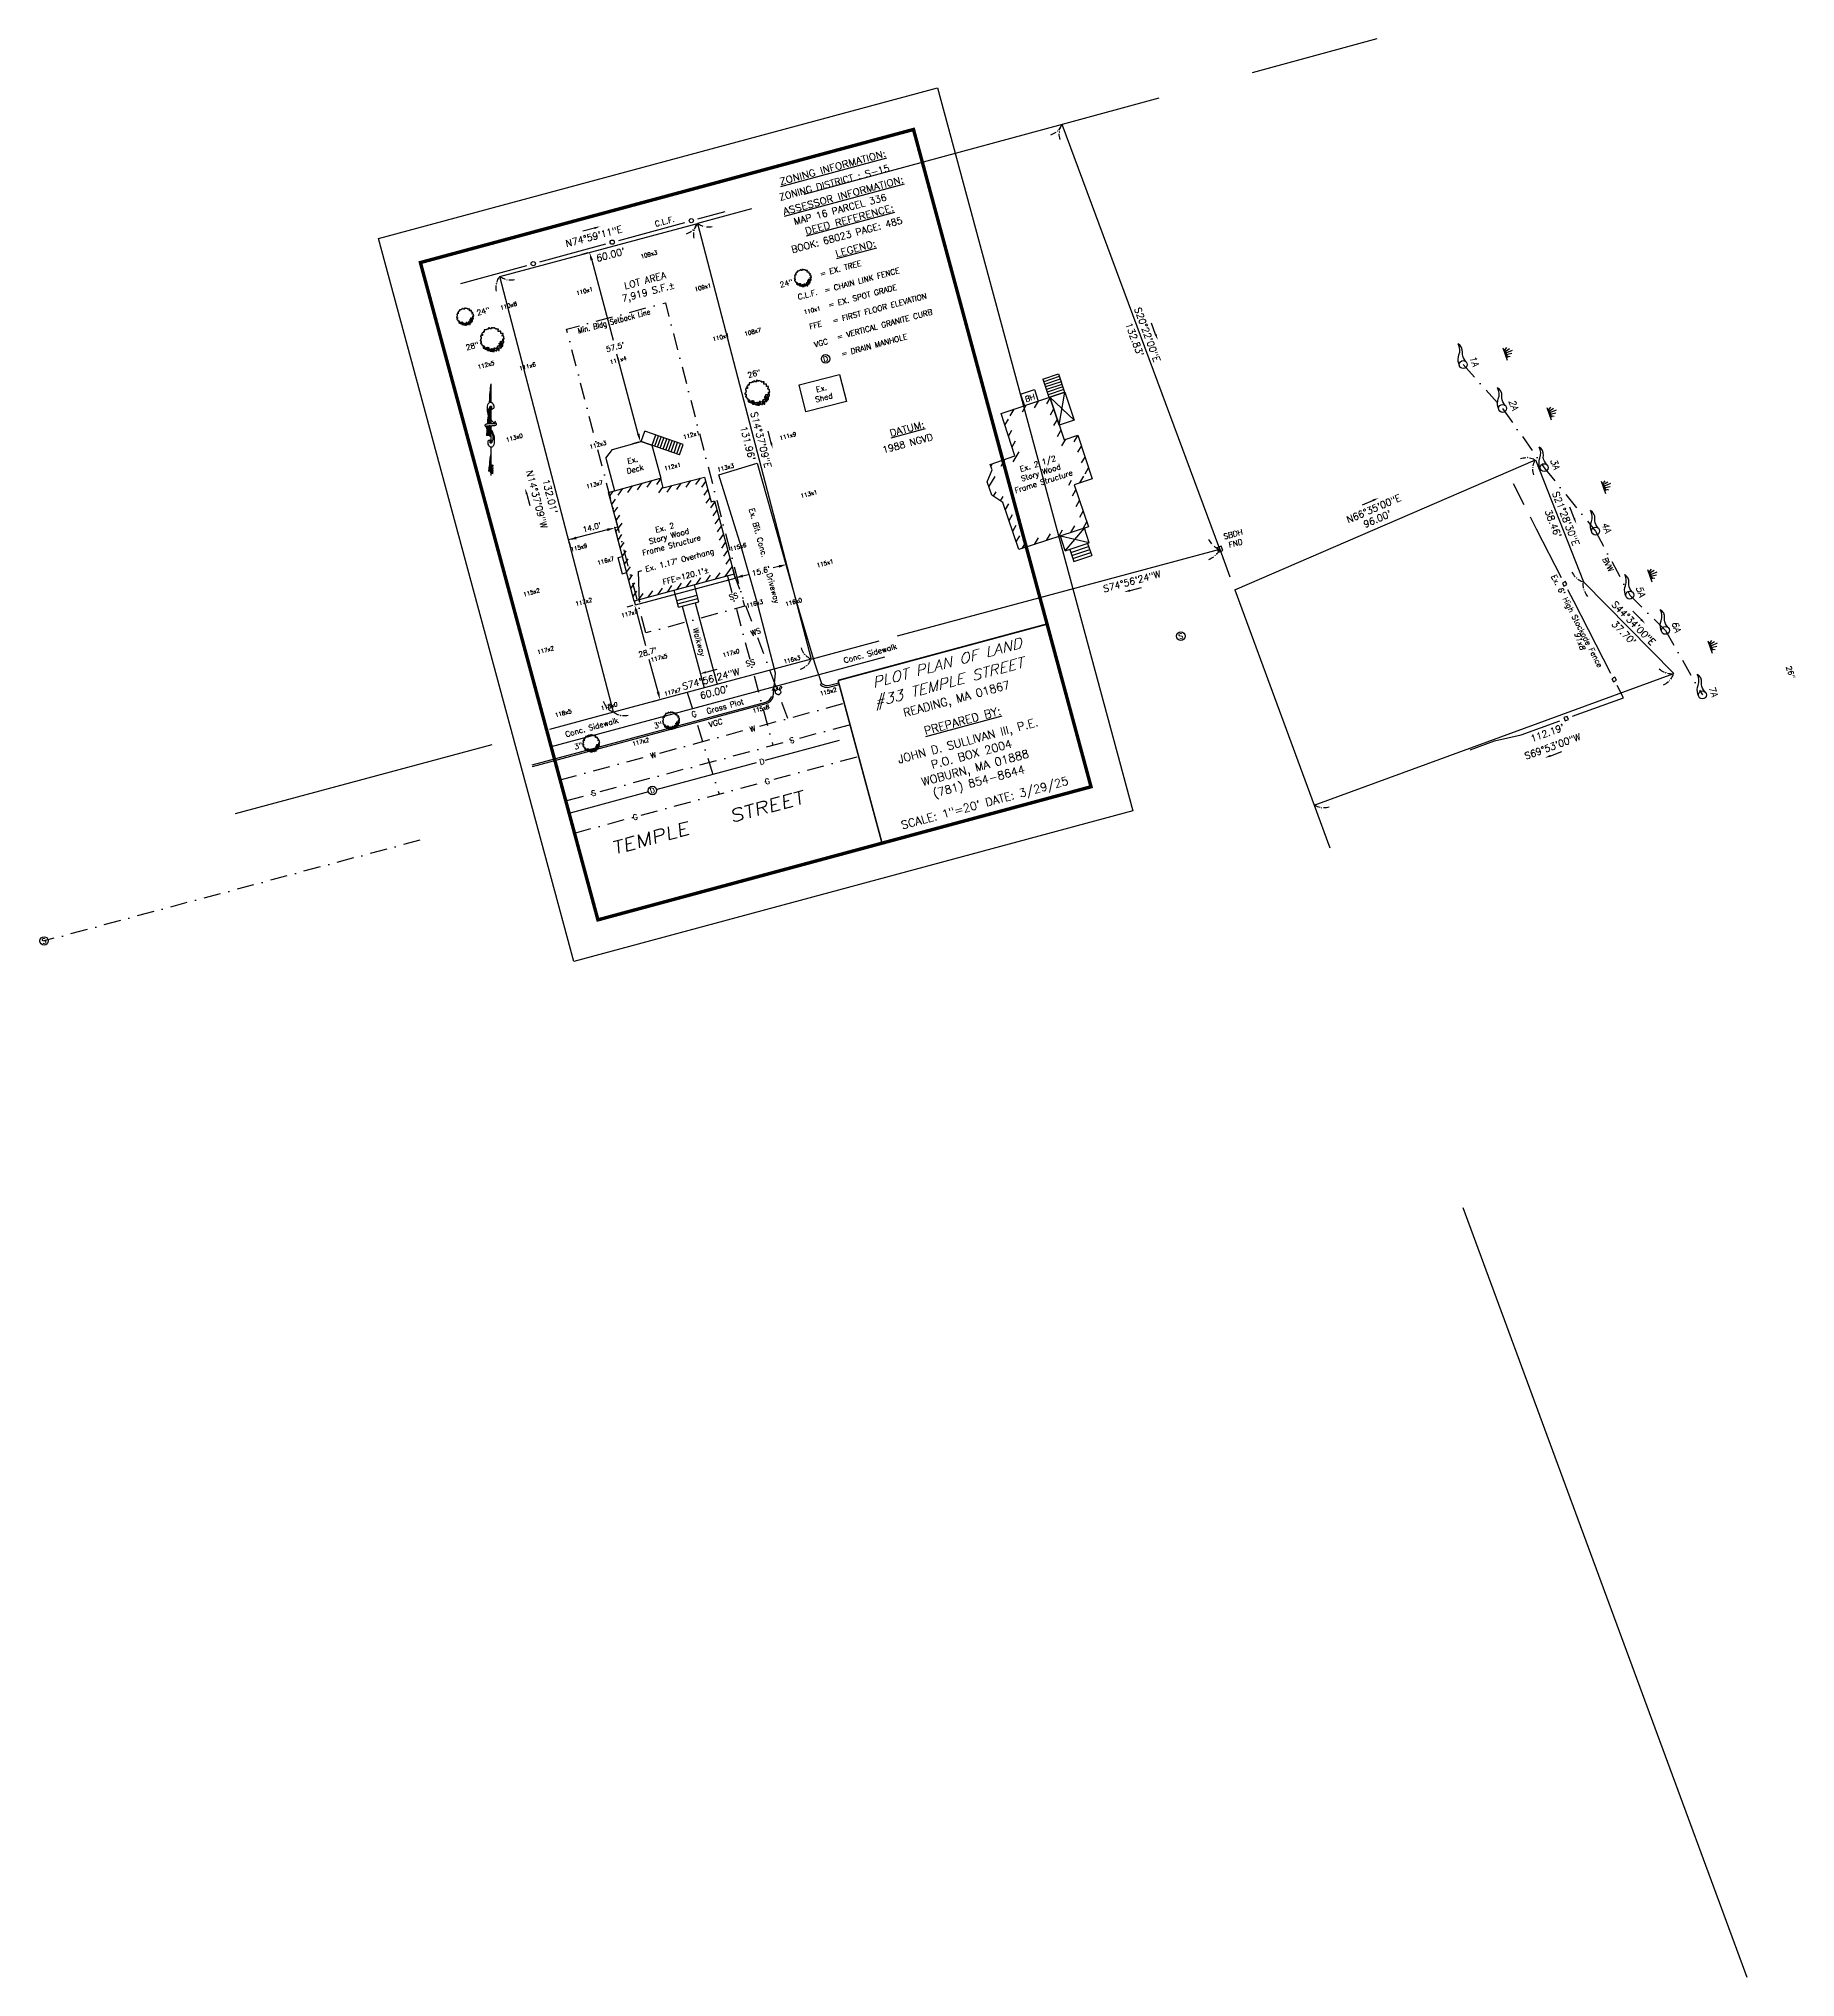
# Model space of a CAD drawing. Extents: x -724 to -209, y -320 to 248.
import ezdxf
from ezdxf.enums import TextEntityAlignment as Align

# ---------------------------------------------------------------- set-up
doc = ezdxf.new("R2010")
doc.units = 0
doc.header["$LTSCALE"] = 20
doc.header["$MEASUREMENT"] = 0
doc.header["$PDMODE"] = 34
doc.header["$PDSIZE"] = 0.05
doc.linetypes.add('DASHDOT2', pattern=[0.5, 0.25, -0.125, 0, -0.125])
doc.layers.get('0').update_dxf_attribs({"linetype": 'CONTINUOUS'})
doc.layers.get('DEFPOINTS').update_dxf_attribs({"linetype": 'CONTINUOUS'})
for name, color, linetype in [('BLDG_SETBACK', 7, 'DASHDOT2'), ('E_BLDG', 4, 'CONTINUOUS'), ('E_CHIMNEY', 7, 'CONTINUOUS'), ('E_DECK', 3, 'CONTINUOUS'), ('E_DRAIN', 5, 'CONTINUOUS'), ('E_DWAY', 2, 'CONTINUOUS'), ('E_FENCE', 7, 'CONTINUOUS'), ('E_GAS', 3, 'DASHDOT2'), ('E_GRADE', 7, 'CONTINUOUS'), ('E_SETBACK', 7, 'CONTINUOUS'), ('E_SEWER', 3, 'CONTINUOUS'), ('E_SEWERSER', 7, 'DASHDOT2'), ('E_STEPS', 2, 'CONTINUOUS'), ('E_SURVEY', 7, 'CONTINUOUS'), ('E_SW', 7, 'CONTINUOUS'), ('E_TREE', 7, 'CONTINUOUS'), ('E_VGC', 7, 'CONTINUOUS'), ('E_WALK', 7, 'CONTINUOUS'), ('E_WATER', 7, 'DASHDOT2'), ('E_WATERSER', 7, 'DASHDOT2'), ('E_WSO', 7, 'CONTINUOUS'), ('EPL', 30, 'CONTINUOUS'), ('ESPOT', 252, 'CONTINUOUS'), ('EWETLAND', 141, 'DASHDOT2'), ('HATCH', 252, 'CONTINUOUS'), ('LE_BLDG', 7, 'CONTINUOUS'), ('LEPL', 2, 'CONTINUOUS'), ('TITLE', 7, 'CONTINUOUS'), ('TITLE2', 231, 'CONTINUOUS'), ('WATER_BODY', 141, 'CONTINUOUS')]:
    doc.layers.add(name, color=color, linetype=linetype)
doc.styles.add('I', font='ITALIC', dxfattribs={"height": 1})
doc.styles.add('L100', font='simplex.shx', dxfattribs={"oblique": 4, "height": 2})
doc.styles.add('L120', font='simplex.shx', dxfattribs={"oblique": 4, "height": 2.4})
doc.styles.add('L60', font='simplex.shx', dxfattribs={"oblique": 4, "height": 1.2})
doc.styles.add('L80', font='simplex.shx', dxfattribs={"oblique": 4, "height": 1.6})
doc.styles.add('SHR', font='SIMPLEX', dxfattribs={"height": 0.75})
doc.dimstyles.get("Standard").update_dxf_attribs({"dimtxt": 0.18, "dimasz": 0.18, "dimexe": 0.18, "dimexo": 0.0625, "dimgap": 0.09, "dimtad": 0, "dimtih": 1, "dimtoh": 1, "dimdec": 4, "dimzin": 0, "dimtxsty": 'STANDARD', "dimcen": 0.09, "dimazin": 3, "dimtfac": 1, "dimtdec": 4, "dimtofl": 0, "dimtmove": 0, "dimatfit": 3, "dimtolj": 1, "dimtzin": 0})

# ---------------------------------------------------------------- blocks, each defined once
blk = doc.blocks.new('*X1')
for p, q in [((3076.6, 780.5), (3078.1, 780.5)), ((3076.6, 780.4), (3079.8, 780.4)), ((3076.6, 780.2), (3081.4, 780.2)), ((3076.6, 780.1), (3082.5, 780.1)), ((3076.6, 780), (3082.2, 780)), ((3076.6, 779.9), (3081.9, 779.9)), ((3076.6, 779.8), (3081.5, 779.8)), ((3076.6, 779.6), (3081.3, 779.6)), ((3076.7, 779.5), (3081.1, 779.5)), ((3076.7, 779.4), (3080.9, 779.4)), ((3076.7, 779.2), (3080.7, 779.2)), ((3076.7, 779.1), (3080.5, 779.1)), ((3076.7, 779), (3080.3, 779)), ((3076.7, 778.9), (3080.1, 778.9)), ((3076.7, 778.8), (3079.9, 778.8)), ((3076.7, 778.6), (3079.8, 778.6)), ((3076.7, 778.5), (3079.6, 778.5))]:
    blk.add_line(p, q)
blk = doc.blocks.new('*X2')
for p, q in [((3080, 778.5), (3088.8, 778.5)), ((3080.3, 778.6), (3088.7, 778.6)), ((3080.6, 778.8), (3088.6, 778.8)), ((3080.9, 778.9), (3088.5, 778.9)), ((3081.2, 779), (3088.4, 779)), ((3081.5, 779.1), (3088.3, 779.1)), ((3081.9, 779.2), (3088.1, 779.2)), ((3082.2, 779.4), (3087.9, 779.4)), ((3082.6, 779.5), (3087.6, 779.5)), ((3083.1, 779.6), (3087.3, 779.6)), ((3083.7, 779.8), (3086.8, 779.8)), ((3084.8, 779.9), (3085.1, 779.9))]:
    blk.add_line(p, q)
blk = doc.blocks.new('*X3')
for p, q in [((3091.4, 779.4), (3092.6, 779.4)), ((3091.4, 779.2), (3094.3, 779.2)), ((3091.4, 779.1), (3095.9, 779.1)), ((3091.5, 779), (3097.5, 779)), ((3091.5, 778.9), (3099.1, 778.9)), ((3091.5, 778.7), (3100.7, 778.7)), ((3091.5, 778.6), (3102.3, 778.6)), ((3091.5, 778.5), (3103.9, 778.5))]:
    blk.add_line(p, q)
blk = doc.blocks.new('*X4')
for p, q in [((3067.6, 778.5), (3072.8, 778.5)), ((3067.7, 778.6), (3073, 778.6)), ((3067.9, 778.8), (3073.1, 778.8)), ((3068, 778.9), (3073.3, 778.9)), ((3068.1, 779), (3075.4, 779)), ((3068.2, 779.2), (3075.4, 779.2)), ((3068.2, 779.1), (3075.4, 779.1)), ((3068.3, 779.4), (3075.4, 779.4)), ((3068.4, 779.7), (3075.4, 779.7)), ((3068.4, 779.6), (3075.4, 779.6)), ((3068.4, 779.5), (3075.4, 779.5)), ((3068.5, 781.2), (3068.5, 781.2)), ((3068.5, 781.1), (3070.1, 781.1)), ((3068.5, 781), (3071.8, 781)), ((3068.5, 780.1), (3075.3, 780.1)), ((3068.5, 780), (3075.3, 780)), ((3068.5, 779.9), (3075.4, 779.9)), ((3068.6, 780.9), (3073.4, 780.9)), ((3068.6, 780.7), (3075, 780.7)), ((3068.6, 780.6), (3075.3, 780.6)), ((3068.6, 780.5), (3075.3, 780.5)), ((3068.6, 780.4), (3075.3, 780.4)), ((3068.6, 780.2), (3075.3, 780.2)), ((3073, 778.5), (3075.4, 778.5)), ((3073.1, 778.6), (3075.4, 778.6)), ((3073.2, 778.8), (3075.4, 778.8)), ((3073.4, 778.9), (3075.4, 778.9))]:
    blk.add_line(p, q)
blk = doc.blocks.new('*X5')
for p, q in [((3042.8, 778.5), (3055.1, 778.5)), ((3043.1, 778.6), (3054, 778.6)), ((3043.3, 778.8), (3053, 778.8)), ((3043.4, 778.9), (3051.9, 778.9)), ((3043.5, 779.1), (3049.7, 779.1)), ((3043.5, 779), (3050.8, 779)), ((3043.6, 779.8), (3044.4, 779.8)), ((3043.6, 779.6), (3045.5, 779.6)), ((3043.6, 779.5), (3046.5, 779.5)), ((3043.6, 779.4), (3047.6, 779.4)), ((3043.6, 779.2), (3048.7, 779.2))]:
    blk.add_line(p, q)
blk = doc.blocks.new('NORTHA')
for p, q in [((0.2, 0), (0, 0)), ((1.5, 0), (0.2, 0)), ((1.5, 0), (0.3, 0.14)), ((2.02, 0), (1.5, 0)), ((2.7, 0), (2.28, 0)), ((3.14, 0), (2.7, 0)), ((3.48, 0.23), (2.8, 0.28)), ((3.22, 0), (3.14, 0)), ((3.47, 0), (3.24, 0)), ((3.48, 0), (3.47, 0)), ((4.1, 0.18), (3.6, 0.22)), ((4.21, 0.17), (4.1, 0.18)), ((4.62, 0.14), (4.53, 0.15)), ((6.4, 0), (5.08, 0.1)), ((6.4, 0), (5.1, 0)), ((4.83, 0), (3.62, 0))]:
    blk.add_line(p, q)
for points in [[(2.41, -0.08, 0.077736), (2.44, -0.03, 0.07962), (2.46, 0.02, 0.096266), (2.46, 0.1, 0.100752), (2.44, 0.16, 0.224486), (2.36, 0.21, 0.11255), (2.2, 0.19, 0.100563), (2.08, 0.12, 0.134878), (2.02, 0.03, 0.132719), (2.02, -0.09, 0.155229), (2.07, -0.18, 0.101616), (2.18, -0.24, 0.067278), (2.37, -0.27, 0.034332), (2.62, -0.27, 0.050354), (2.79, -0.23, 0.032541), (3, -0.15, 0.044988), (3.14, -0.07, 0.025546), (3.22, -0.02, 0.017117), (3.31, 0.07, 0.06565), (3.37, 0.14, 0.042468), (3.43, 0.27)], [(2.46, 0.02, 0.076919), (2.43, 0.05, 0.080527), (2.4, 0.06, 0.088695), (2.34, 0.06, 0.141897), (2.3, 0.05, 0.152973), (2.29, 0.02, 0.126446), (2.29, -0.03, 0.120122), (2.31, -0.07, 0.080483), (2.37, -0.11, 0.067361), (2.47, -0.15, 0.059891), (2.6, -0.17, 0.028199), (2.76, -0.16, 0.039094), (2.88, -0.14, 0.016831), (2.96, -0.11, 0.008651), (3.1, -0.06, 0.03625), (3.18, -0.02, 0.021578), (3.3, 0.05)], [(3.31, 0.31, 0.155222), (3.33, 0.28, 0.230745), (3.35, 0.28, 0.039788), (3.37, 0.28, 0.040789), (3.39, 0.29, 0.05365), (3.4, 0.3, -0.067543), (3.42, 0.31, -0.159888), (3.44, 0.31, -0.204389), (3.46, 0.3, -0.067398), (3.47, 0.28, -0.052215), (3.48, 0.26, -0.013577), (3.48, 0.21, -0.005027), (3.49, 0.09, -0.010776), (3.49, 0.06, -0.005653), (3.48, 0)], [(3.62, 0, 0.004821), (3.62, 0.06, 0.00885), (3.62, 0.09, 0.005772), (3.61, 0.2, 0.010588), (3.6, 0.27, 0.071206), (3.59, 0.32, 0.064975), (3.56, 0.37, 0.103615), (3.53, 0.4, 0.157116), (3.5, 0.4, 0.084448), (3.47, 0.39, 0.119022), (3.45, 0.38), (3.41, 0.32), (3.39, 0.29)], [(4.71, 0.05, 0.077736), (4.67, 0.01, 0.07962), (4.65, -0.04, 0.096266), (4.65, -0.12, 0.100752), (4.68, -0.18, 0.224486), (4.75, -0.23, 0.11255), (4.92, -0.21, 0.100563), (5.04, -0.14, 0.134878), (5.09, -0.05, 0.132719), (5.1, 0.07, 0.155229), (5.04, 0.15, 0.101616), (4.93, 0.22, 0.067278), (4.75, 0.25, 0.034332), (4.49, 0.24, 0.050354), (4.32, 0.21, 0.032541), (4.11, 0.13, 0.044988), (3.97, 0.05, 0.025546), (3.9, 0, 0.017117), (3.8, -0.09, 0.06565), (3.74, -0.17, 0.042468), (3.68, -0.3)], [(4.65, -0.05, 0.076919), (4.68, -0.07, 0.080527), (4.72, -0.08, 0.088695), (4.78, -0.08, 0.141897), (4.81, -0.07, 0.152973), (4.83, -0.04, 0.126446), (4.83, 0, 0.120122), (4.8, 0.05, 0.080483), (4.75, 0.09, 0.067361), (4.64, 0.13, 0.059891), (4.51, 0.15, 0.028199), (4.35, 0.14, 0.039094), (4.23, 0.11, 0.016831), (4.16, 0.09, 0.008651), (4.01, 0.03, 0.03625), (3.93, 0, 0.021578), (3.82, -0.07)], [(3.48, 0, 0.004821), (3.48, -0.06, 0.00885), (3.49, -0.09, 0.005772), (3.49, -0.21, 0.010588), (3.5, -0.27, 0.071206), (3.51, -0.32, 0.064975), (3.54, -0.37, 0.103615), (3.57, -0.4, 0.157116), (3.6, -0.41, 0.084448), (3.63, -0.4, 0.119022), (3.65, -0.38), (3.69, -0.32), (3.72, -0.29)], [(3.79, -0.32, 0.155222), (3.77, -0.29, 0.230745), (3.75, -0.28, 0.039788), (3.73, -0.29, 0.040789), (3.71, -0.29, 0.05365), (3.7, -0.3, -0.067543), (3.68, -0.31, -0.159888), (3.66, -0.32, -0.204389), (3.64, -0.3, -0.067398), (3.63, -0.29, -0.052215), (3.62, -0.26, -0.013577), (3.62, -0.22, -0.005027), (3.62, -0.09, -0.010776), (3.62, -0.06, -0.005653), (3.62, 0)]]:
    blk.add_lwpolyline(points, format="xyb")
for centre, radius, start, end in [((0.2, 0.11), 0.107, 270.0614, 18.1897), ((2.51, 0.23), 0.297, 310.1394, 10.2647)]:
    blk.add_arc(centre, radius, start, end)
at = {"xscale": 0.1, "yscale": 0.1, "zscale": 0.1}
for name in ['*X5', '*X4', '*X1', '*X2', '*X3']:
    blk.add_blockref(name, (-304.05, -77.85), dxfattribs=at)
at = {"style": 'I', "flags": 4}
blk.add_attdef('MAG-DATE', text='', height=0.1, dxfattribs=at).set_placement((0.43, -0.12), align=Align.MIDDLE)
blk = doc.blocks.new('F')
for points in [[(0, 25), (13, 26, -0.163222), (65, 11, 0.219526), (133, -1, -0.094278)], [(13, -21), (28, -15, -0.196424), (76, -14, 0.303202), (133, -1, -2.669258)]]:
    blk.add_lwpolyline(points, format="xyb")
blk.add_circle((0, 0), 25)
blk = doc.blocks.new('WETFLAG')
at = {"layer": 'WATER_BODY', "xscale": 0.0833333333, "yscale": 0.0833333333, "zscale": 0.0833333333, "rotation": 27.89688516726336}
blk.add_blockref('F', (8846.1, 6714.2), dxfattribs=at)
blk = doc.blocks.new('MARSH')
for p, q in [((-0.077, 0.002), (0.083, 0.002)), ((-0.05, 0.027), (-0.062, 0.051)), ((-0.058, 0.016), (0.052, 0.016)), ((-0.03, 0.029), (-0.041, 0.078)), ((-0.007, 0.028), (-0.01, 0.106)), ((0.015, 0.028), (0.023, 0.083)), ((0.04, 0.028), (0.053, 0.05))]:
    blk.add_line(p, q)
blk = doc.blocks.new('BOUND')
for p, q in [((-0.035, 0.035), (-0.035, -0.035)), ((0.035, 0.035), (-0.035, 0.035)), ((0.035, -0.035), (0.035, 0.035)), ((-0.035, -0.035), (0.035, -0.035))]:
    blk.add_line(p, q)
blk.add_circle((0, 0), 0.00322)
blk = doc.blocks.new('STOCK')
for p, q in [((0.025, 0.025), (-0.025, 0.025)), ((-0.025, 0.025), (-0.025, -0.025)), ((0.025, -0.025), (0.025, 0.025)), ((-0.025, -0.025), (0.025, -0.025))]:
    blk.add_line(p, q)
blk = doc.blocks.new('X_ARROW')
blk.add_line((0.042, 0), (-0.132, 0))
blk.add_solid([(0.042, -0.015), (0.042, 0.015), (0.132, 0)])
blk = doc.blocks.new('PCOR')
blk.add_circle((0.09, 0.075), 0.00159)
for centre, radius, start, end in [((0.219, -0.171), 0.278, 122.8036, 139.2683), ((0.217, -0.184), 0.288, 94.2373, 111.1072)]:
    blk.add_arc(centre, radius, start, end)
blk = doc.blocks.new('CG_T30')
for p, q in [((-0.118, 0.036), (-0.122, 0.036)), ((-0.122, 0.036), (-0.122, 0.028)), ((-0.122, 0.028), (-0.117, 0.028)), ((-0.115, 0.005), (-0.122, 0.005)), ((-0.122, 0.005), (-0.122, -0.005)), ((-0.11, 0.046), (-0.118, 0.046)), ((-0.118, 0.046), (-0.118, 0.036)), ((-0.117, 0.028), (-0.117, 0.021)), ((-0.117, 0.021), (-0.115, 0.021)), ((-0.115, 0.013), (-0.116, 0.013)), ((-0.116, 0.013), (-0.116, 0.005)), ((-0.116, 0.005), (-0.115, 0.005)), ((-0.115, 0.021), (-0.115, 0.013)), ((-0.109, 0.055), (-0.11, 0.055)), ((-0.11, 0.055), (-0.102, 0.055)), ((-0.11, 0.045), (-0.11, 0.046)), ((-0.102, 0.045), (-0.11, 0.045)), ((-0.101, 0.067), (-0.109, 0.067)), ((-0.109, 0.067), (-0.109, 0.055)), ((-0.102, 0.055), (-0.102, 0.049)), ((-0.095, 0.052), (-0.102, 0.052)), ((-0.102, 0.052), (-0.102, 0.045)), ((-0.102, 0.049), (-0.095, 0.049)), ((-0.093, 0.07), (-0.101, 0.07)), ((-0.101, 0.07), (-0.101, 0.067)), ((-0.089, 0.081), (-0.096, 0.081)), ((-0.096, 0.081), (-0.096, 0.07)), ((-0.096, 0.07), (-0.093, 0.07)), ((-0.095, 0.049), (-0.095, 0.052)), ((-0.081, 0.082), (-0.089, 0.082)), ((-0.089, 0.082), (-0.089, 0.081)), ((-0.075, 0.102), (-0.083, 0.102)), ((-0.083, 0.102), (-0.083, 0.09)), ((-0.083, 0.09), (-0.083, 0.09)), ((-0.083, 0.09), (-0.083, 0.082)), ((-0.083, 0.082), (-0.081, 0.082)), ((-0.067, 0.102), (-0.075, 0.102)), ((-0.075, 0.102), (-0.075, 0.102)), ((-0.059, 0.102), (-0.067, 0.102)), ((-0.067, 0.102), (-0.067, 0.102)), ((-0.052, 0.105), (-0.059, 0.105)), ((-0.059, 0.105), (-0.059, 0.102)), ((-0.053, 0.111), (-0.054, 0.111)), ((-0.054, 0.111), (-0.054, 0.111)), ((-0.053, 0.11), (-0.053, 0.111)), ((-0.046, 0.11), (-0.053, 0.11)), ((-0.052, 0.113), (-0.052, 0.105)), ((-0.052, 0.105), (-0.052, 0.105)), ((-0.046, 0.109), (-0.046, 0.11)), ((-0.038, 0.109), (-0.046, 0.109)), ((-0.03, 0.122), (-0.038, 0.122)), ((-0.038, 0.122), (-0.038, 0.109)), ((-0.038, 0.109), (-0.038, 0.109)), ((-0.03, 0.116), (-0.03, 0.122)), ((-0.022, 0.116), (-0.03, 0.116)), ((-0.022, 0.112), (-0.022, 0.116)), ((-0.015, 0.112), (-0.022, 0.112)), ((-0.007, 0.116), (-0.015, 0.116)), ((-0.015, 0.116), (-0.015, 0.112)), ((0.003, 0.123), (-0.012, 0.123)), ((-0.012, 0.123), (-0.012, 0.123)), ((-0.012, 0.123), (-0.012, 0.116)), ((-0.012, 0.116), (-0.007, 0.116)), ((0.003, 0.116), (0.003, 0.123)), ((0.015, 0.119), (0.003, 0.119)), ((0.003, 0.119), (0.003, 0.116)), ((0.015, 0.122), (0.015, 0.127)), ((0.015, 0.127), (0.015, 0.119)), ((0.023, 0.122), (0.015, 0.122)), ((0.023, 0.119), (0.023, 0.122)), ((0.03, 0.119), (0.023, 0.119)), ((0.03, 0.113), (0.03, 0.119)), ((0.044, 0.113), (0.03, 0.113)), ((0.044, 0.105), (0.044, 0.113)), ((0.052, 0.109), (0.044, 0.109)), ((0.044, 0.109), (0.044, 0.105)), ((0.067, 0.11), (0.052, 0.11)), ((0.052, 0.11), (0.052, 0.109)), ((0.063, 0.095), (0.063, 0.103)), ((0.063, 0.103), (0.067, 0.103)), ((0.064, 0.095), (0.063, 0.095)), ((0.064, 0.086), (0.064, 0.095)), ((0.076, 0.086), (0.064, 0.086)), ((0.067, 0.103), (0.067, 0.11)), ((0.076, 0.088), (0.076, 0.094)), ((0.076, 0.094), (0.076, 0.086)), ((0.091, 0.088), (0.076, 0.088)), ((0.091, 0.08), (0.091, 0.088)), ((0.091, 0.072), (0.091, 0.08)), ((0.091, 0.08), (0.091, 0.08)), ((0.091, 0.065), (0.091, 0.072)), ((0.091, 0.072), (0.091, 0.072)), ((0.098, 0.065), (0.091, 0.065)), ((0.091, 0.065), (0.091, 0.065)), ((0.098, 0.063), (0.098, 0.065)), ((0.113, 0.063), (0.098, 0.063)), ((0.104, 0.045), (0.1, 0.045)), ((0.1, 0.045), (0.108, 0.045)), ((0.104, 0.037), (0.104, 0.045)), ((0.111, 0.041), (0.104, 0.041)), ((0.104, 0.041), (0.104, 0.037)), ((0.11, 0), (0.107, 0)), ((0.107, 0), (0.115, 0)), ((0.108, 0.045), (0.108, 0.055)), ((0.108, 0.055), (0.113, 0.055)), ((0.11, 0.005), (0.11, 0.008)), ((0.11, 0.008), (0.11, 0)), ((0.118, 0.005), (0.11, 0.005)), ((0.111, 0.035), (0.111, 0.041)), ((0.123, 0.035), (0.111, 0.035)), ((0.112, -0.003), (0.112, 0.005)), ((0.112, 0.005), (0.118, 0.005)), ((0.113, 0.055), (0.113, 0.063)), ((0.12, 0.022), (0.115, 0.022)), ((0.115, 0.022), (0.123, 0.022)), ((0.115, 0), (0.115, -0.003)), ((0.12, 0.015), (0.12, 0.022)), ((0.125, 0.015), (0.12, 0.015)), ((0.123, 0.022), (0.123, 0.035)), ((0.123, -0.003), (0.123, 0.007)), ((0.123, 0.007), (0.125, 0.007)), ((0.125, 0.007), (0.125, 0.015)), ((-0.122, -0.005), (-0.127, -0.005)), ((-0.127, -0.005), (-0.127, -0.013)), ((-0.127, -0.013), (-0.114, -0.013)), ((-0.115, -0.033), (-0.121, -0.033)), ((-0.121, -0.033), (-0.121, -0.041)), ((-0.121, -0.041), (-0.112, -0.041)), ((-0.114, -0.025), (-0.115, -0.025)), ((-0.115, -0.025), (-0.115, -0.033)), ((-0.114, -0.013), (-0.114, -0.025)), ((-0.112, -0.041), (-0.112, -0.051)), ((-0.112, -0.051), (-0.109, -0.051)), ((-0.109, -0.051), (-0.109, -0.059)), ((-0.109, -0.059), (-0.097, -0.059)), ((-0.097, -0.066), (-0.098, -0.066)), ((-0.098, -0.066), (-0.098, -0.073)), ((-0.098, -0.073), (-0.094, -0.073)), ((-0.097, -0.059), (-0.097, -0.058)), ((-0.097, -0.058), (-0.097, -0.066)), ((-0.094, -0.073), (-0.094, -0.081)), ((-0.094, -0.081), (-0.085, -0.081)), ((-0.09, -0.082), (-0.093, -0.082)), ((-0.093, -0.082), (-0.093, -0.09)), ((-0.093, -0.09), (-0.081, -0.09)), ((-0.086, -0.074), (-0.09, -0.074)), ((-0.09, -0.074), (-0.09, -0.082)), ((-0.086, -0.073), (-0.086, -0.066)), ((-0.086, -0.066), (-0.086, -0.074)), ((-0.078, -0.073), (-0.086, -0.073)), ((-0.085, -0.081), (-0.085, -0.084)), ((-0.085, -0.084), (-0.078, -0.084)), ((-0.081, -0.09), (-0.081, -0.095)), ((-0.081, -0.095), (-0.073, -0.095)), ((-0.078, -0.084), (-0.078, -0.073)), ((-0.073, -0.095), (-0.073, -0.099)), ((-0.073, -0.099), (-0.065, -0.099)), ((-0.065, -0.098), (-0.065, -0.09)), ((-0.065, -0.09), (-0.062, -0.09)), ((-0.062, -0.098), (-0.065, -0.098)), ((-0.065, -0.099), (-0.065, -0.1)), ((-0.065, -0.1), (-0.058, -0.1)), ((-0.062, -0.09), (-0.062, -0.082)), ((-0.062, -0.082), (-0.051, -0.082)), ((-0.062, -0.105), (-0.062, -0.098)), ((-0.058, -0.105), (-0.062, -0.105)), ((-0.053, -0.098), (-0.058, -0.098)), ((-0.058, -0.098), (-0.058, -0.105)), ((-0.058, -0.1), (-0.058, -0.102)), ((-0.058, -0.102), (-0.05, -0.102)), ((-0.053, -0.095), (-0.053, -0.09)), ((-0.053, -0.09), (-0.053, -0.098)), ((-0.04, -0.095), (-0.053, -0.095)), ((-0.051, -0.082), (-0.051, -0.078)), ((-0.051, -0.078), (-0.043, -0.078)), ((-0.05, -0.102), (-0.05, -0.115)), ((-0.05, -0.115), (-0.035, -0.115)), ((-0.043, -0.078), (-0.043, -0.082)), ((-0.043, -0.082), (-0.035, -0.082)), ((-0.04, -0.103), (-0.04, -0.095)), ((-0.034, -0.103), (-0.04, -0.103)), ((-0.033, -0.103), (-0.036, -0.103)), ((-0.036, -0.103), (-0.036, -0.11)), ((-0.036, -0.11), (-0.023, -0.11)), ((-0.035, -0.082), (-0.035, -0.095)), ((-0.035, -0.095), (-0.033, -0.095)), ((-0.035, -0.118), (-0.035, -0.11)), ((-0.035, -0.11), (-0.034, -0.11)), ((-0.035, -0.115), (-0.035, -0.118)), ((-0.034, -0.11), (-0.034, -0.103)), ((-0.033, -0.095), (-0.033, -0.103)), ((-0.025, -0.114), (-0.025, -0.106)), ((-0.025, -0.106), (-0.02, -0.106)), ((-0.021, -0.114), (-0.025, -0.114)), ((-0.023, -0.11), (-0.023, -0.114)), ((-0.023, -0.114), (-0.015, -0.114)), ((-0.021, -0.123), (-0.021, -0.114)), ((-0.013, -0.123), (-0.021, -0.123)), ((-0.02, -0.106), (-0.02, -0.098)), ((-0.02, -0.098), (-0.008, -0.098)), ((-0.015, -0.114), (-0.015, -0.123)), ((-0.015, -0.123), (-0.013, -0.123)), ((-0.005, -0.114), (-0.01, -0.114)), ((-0.01, -0.114), (-0.01, -0.122)), ((-0.01, -0.122), (0.004, -0.122)), ((-0.008, -0.098), (-0.008, -0.093)), ((-0.008, -0.093), (0, -0.093)), ((0.003, -0.102), (-0.005, -0.102)), ((-0.005, -0.102), (-0.005, -0.114)), ((0, -0.093), (0, -0.102)), ((0, -0.102), (0.003, -0.102)), ((0.004, -0.122), (0.004, -0.124)), ((0.004, -0.124), (0.012, -0.124)), ((0.011, -0.106), (0.005, -0.106)), ((0.005, -0.106), (0.005, -0.114)), ((0.005, -0.114), (0.018, -0.114)), ((0.017, -0.098), (0.011, -0.098)), ((0.011, -0.098), (0.011, -0.106)), ((0.012, -0.124), (0.012, -0.125)), ((0.012, -0.125), (0.02, -0.125)), ((0.018, -0.106), (0.016, -0.106)), ((0.016, -0.106), (0.023, -0.106)), ((0.031, -0.088), (0.017, -0.088)), ((0.017, -0.088), (0.017, -0.098)), ((0.018, -0.114), (0.018, -0.106)), ((0.02, -0.114), (0.018, -0.114)), ((0.018, -0.114), (0.018, -0.114)), ((0.018, -0.114), (0.027, -0.114)), ((0.02, -0.125), (0.02, -0.114)), ((0.023, -0.106), (0.023, -0.1)), ((0.023, -0.1), (0.031, -0.1)), ((0.027, -0.114), (0.027, -0.114)), ((0.027, -0.114), (0.035, -0.114)), ((0.031, -0.1), (0.031, -0.088)), ((0.035, -0.114), (0.035, -0.112)), ((0.035, -0.112), (0.042, -0.112)), ((0.042, -0.112), (0.042, -0.117)), ((0.042, -0.117), (0.05, -0.117)), ((0.044, -0.095), (0.044, -0.087)), ((0.044, -0.087), (0.055, -0.087)), ((0.051, -0.095), (0.044, -0.095)), ((0.05, -0.117), (0.05, -0.104)), ((0.05, -0.104), (0.051, -0.104)), ((0.051, -0.104), (0.051, -0.095)), ((0.053, -0.084), (0.053, -0.076)), ((0.053, -0.076), (0.058, -0.076)), ((0.058, -0.084), (0.053, -0.084)), ((0.055, -0.087), (0.055, -0.084)), ((0.055, -0.084), (0.063, -0.084)), ((0.058, -0.076), (0.058, -0.066)), ((0.058, -0.066), (0.058, -0.066)), ((0.058, -0.066), (0.066, -0.066)), ((0.058, -0.096), (0.058, -0.084)), ((0.066, -0.096), (0.058, -0.096)), ((0.063, -0.107), (0.058, -0.107)), ((0.058, -0.107), (0.066, -0.107)), ((0.063, -0.084), (0.063, -0.085)), ((0.063, -0.085), (0.071, -0.085)), ((0.071, -0.099), (0.063, -0.099)), ((0.063, -0.099), (0.063, -0.107)), ((0.066, -0.066), (0.066, -0.063)), ((0.066, -0.063), (0.073, -0.063)), ((0.066, -0.101), (0.066, -0.096)), ((0.073, -0.101), (0.066, -0.101)), ((0.066, -0.107), (0.066, -0.113)), ((0.066, -0.113), (0.073, -0.113)), ((0.071, -0.085), (0.071, -0.099)), ((0.073, -0.037), (0.072, -0.037)), ((0.072, -0.037), (0.079, -0.037)), ((0.073, -0.049), (0.073, -0.037)), ((0.081, -0.049), (0.073, -0.049)), ((0.073, -0.063), (0.073, -0.058)), ((0.073, -0.058), (0.081, -0.058)), ((0.073, -0.113), (0.073, -0.101)), ((0.073, -0.101), (0.073, -0.101)), ((0.085, -0.068), (0.078, -0.068)), ((0.078, -0.068), (0.078, -0.083)), ((0.078, -0.083), (0.086, -0.083)), ((0.085, -0.023), (0.079, -0.023)), ((0.079, -0.023), (0.086, -0.023)), ((0.079, -0.037), (0.079, -0.036)), ((0.079, -0.036), (0.087, -0.036)), ((0.081, -0.052), (0.081, -0.049)), ((0.089, -0.052), (0.081, -0.052)), ((0.081, -0.058), (0.081, -0.068)), ((0.081, -0.068), (0.085, -0.068)), ((0.085, -0.038), (0.085, -0.023)), ((0.093, -0.038), (0.085, -0.038)), ((0.086, -0.023), (0.086, -0.018)), ((0.086, -0.018), (0.094, -0.018)), ((0.086, -0.083), (0.086, -0.088)), ((0.086, -0.088), (0.094, -0.088)), ((0.087, -0.036), (0.087, -0.05)), ((0.087, -0.05), (0.091, -0.05)), ((0.089, -0.066), (0.087, -0.066)), ((0.087, -0.066), (0.095, -0.066)), ((0.089, -0.054), (0.089, -0.052)), ((0.097, -0.054), (0.089, -0.054)), ((0.091, -0.058), (0.089, -0.058)), ((0.089, -0.058), (0.089, -0.066)), ((0.091, -0.05), (0.091, -0.058)), ((0.093, -0.045), (0.093, -0.038)), ((0.101, -0.045), (0.093, -0.045)), ((0.094, -0.018), (0.094, -0.017)), ((0.094, -0.017), (0.102, -0.017)), ((0.094, -0.088), (0.094, -0.078)), ((0.094, -0.078), (0.1, -0.078)), ((0.095, -0.066), (0.095, -0.069)), ((0.095, -0.069), (0.103, -0.069)), ((0.097, -0.062), (0.097, -0.054)), ((0.097, -0.054), (0.097, -0.054)), ((0.099, -0.062), (0.097, -0.062)), ((0.099, -0.07), (0.099, -0.062)), ((0.1, -0.07), (0.099, -0.07)), ((0.1, -0.078), (0.1, -0.07)), ((0.101, -0.049), (0.101, -0.045)), ((0.11, -0.049), (0.101, -0.049)), ((0.102, -0.017), (0.102, -0.031)), ((0.102, -0.031), (0.104, -0.031)), ((0.103, -0.069), (0.103, -0.069)), ((0.103, -0.069), (0.11, -0.069)), ((0.104, -0.031), (0.104, -0.039)), ((0.104, -0.039), (0.114, -0.039)), ((0.11, -0.057), (0.11, -0.049)), ((0.11, -0.069), (0.11, -0.057)), ((0.11, -0.057), (0.11, -0.057)), ((0.112, -0.016), (0.112, -0.003)), ((0.112, -0.003), (0.112, -0.003)), ((0.123, -0.016), (0.112, -0.016)), ((0.114, -0.039), (0.114, -0.031)), ((0.114, -0.031), (0.123, -0.031)), ((0.114, -0.039), (0.114, -0.039)), ((0.115, -0.003), (0.123, -0.003)), ((0.123, -0.031), (0.123, -0.016))]:
    blk.add_line(p, q)
blk = doc.blocks.new('CHAIN')
blk.add_circle((0, 0), 0.0313)
blk = doc.blocks.new('DMH')
blk.add_circle((0, 0), 0.0625)
at = {"style": 'SHR'}
blk.add_text('D', height=0.075, dxfattribs=at).set_placement((0, -0.0375), align=Align.CENTER)
blk = doc.blocks.new('WSO')
blk.add_circle((0, 0), 0.04)
at = {"style": 'SHR'}
for s, rotation, p in [('W', 45, (-0.041, 0.035)), ('O', 315, (0.039, 0.035))]:
    blk.add_text(s, height=0.04, rotation=rotation, dxfattribs=at).set_placement(p, align=Align.CENTER)
blk.add_text('S', height=0.04, dxfattribs=at).set_placement((-0.001, 0.055), align=Align.CENTER)
blk = doc.blocks.new('SMH')
blk.add_circle((0, 0), 0.0625)
at = {"style": 'SHR'}
blk.add_text('S', height=0.075, dxfattribs=at).set_placement((0, -0.0375), align=Align.CENTER)
blk = doc.blocks.new('*D51')
at = {"color": 0, "linetype": 'BYBLOCK'}
for p, q in [((-549.44, 82.32), (-551.19, 81.85)), ((-548.32, 80.2), (-545.75, 70.63)), ((-542.07, 56.97), (-544.65, 66.54)), ((-541.98, 54.58), (-543.73, 54.11))]:
    blk.add_line(p, q, dxfattribs=at)
for points in [[(-547.95, 80.3), (-548.7, 80.1), (-548.93, 82.46)], [(-541.7, 57.07), (-542.45, 56.87), (-541.47, 54.71)]]:
    blk.add_solid(points, dxfattribs=at)
at = {"layer": 'DEFPOINTS', "color": 0, "linetype": 'BYBLOCK'}
for p in [(-548.66, 82.53), (-541.47, 54.71), (-541.19, 54.79)]:
    blk.add_point(p, dxfattribs=at)
at = {"color": 0, "linetype": 'BYBLOCK', "insert": (-545.2, 68.59), "char_height": 1.6, "attachment_point": 5, "rotation": 15.1649, "style": 'L80'}
blk.add_mtext("\\A1;28.7'", dxfattribs=at)
blk = doc.blocks.new('*D52')
at = {"color": 0, "linetype": 'BYBLOCK'}
for p, q in [((-504.6, 95.06), (-505, 96.62)), ((-519.68, 91.13), (-520.09, 92.68)), ((-517.23, 91.01), (-515.61, 91.43)), ((-506.68, 93.76), (-508.3, 93.34))]:
    blk.add_line(p, q, dxfattribs=at)
for points in [[(-517.33, 91.39), (-517.14, 90.63), (-519.5, 90.42)], [(-506.78, 94.14), (-506.58, 93.39), (-504.41, 94.36)]]:
    blk.add_solid(points, dxfattribs=at)
at = {"layer": 'DEFPOINTS', "color": 0, "linetype": 'BYBLOCK'}
for p in [(-504.41, 94.36), (-504.39, 94.27), (-519.48, 90.34)]:
    blk.add_point(p, dxfattribs=at)
at = {"color": 0, "linetype": 'BYBLOCK', "insert": (-511.96, 92.39), "char_height": 1.6, "attachment_point": 5, "rotation": 15.1649, "style": 'L80'}
blk.add_mtext("\\A1;15.6'", dxfattribs=at)
blk = doc.blocks.new('*D53')
at = {"color": 0, "linetype": 'BYBLOCK'}
for p, q in [((-562.65, 185.69), (-564.39, 185.23)), ((-561.52, 183.57), (-555.24, 160.14)), ((-547.85, 132.6), (-554.14, 156.04)), ((-547.77, 130.2), (-549.51, 129.74))]:
    blk.add_line(p, q, dxfattribs=at)
for points in [[(-561.15, 183.67), (-561.9, 183.47), (-562.13, 185.83)], [(-547.48, 132.71), (-548.23, 132.5), (-547.25, 130.34)]]:
    blk.add_solid(points, dxfattribs=at)
at = {"layer": 'DEFPOINTS', "color": 0, "linetype": 'BYBLOCK'}
for p in [(-562.13, 185.83), (-561.87, 185.9), (-546.99, 130.41)]:
    blk.add_point(p, dxfattribs=at)
at = {"color": 0, "linetype": 'BYBLOCK', "insert": (-554.69, 158.09), "char_height": 1.6, "attachment_point": 5, "rotation": 15.1649, "style": 'L80'}
blk.add_mtext("\\A1;57.5'", dxfattribs=at)

msp = doc.modelspace()

# ---------------------------------------------------------------- linework, layer by layer
at = {"const_width": 0.466}
for points in [[(-428.05, 76.89), (-489.3, 60.36)], [(-489.3, 60.36), (-476.51, 13)]]:
    msp.add_lwpolyline(points, dxfattribs=at)
at = {"layer": 'BLDG_SETBACK', "flags": 128}
msp.add_lwpolyline([(-545.68, 74.29), (-568.9, 163.31), (-539.93, 171.08), (-516.71, 82.09)], close=True, dxfattribs=at)
at = {"layer": 'DEFPOINTS'}
for p, q in [((-423.67, 223.37), (-499.33, 202.79)), ((-429.27, 148.69), (-424.72, 150.26)), ((-429.27, 148.69), (-427.49, 143.36)), ((-424.46, 149.46), (-429.02, 147.94)), ((-424.2, 148.7), (-428.76, 147.17)), ((-423.95, 147.93), (-428.51, 146.41)), ((-424.72, 150.26), (-422.93, 144.88)), ((-435.81, 144.26), (-431.77, 145.67)), ((-435.81, 144.26), (-434.68, 140.86)), ((-431.77, 145.67), (-430.62, 142.22)), ((-431.69, 140.28), (-430.56, 142.24)), ((-423.69, 147.17), (-428.25, 145.65)), ((-428.14, 141.43), (-427.14, 143.16)), ((-423.44, 146.41), (-428, 144.88)), ((-423.18, 145.64), (-427.74, 144.12)), ((-422.82, 144.91), (-427.23, 143.44)), ((-427.23, 143.44), (-420.07, 136.66)), ((-424.48, 135.19), (-422.82, 144.91)), ((-422.82, 144.91), (-420.07, 136.66)), ((-440.4, 135.19), (-439.4, 136.93)), ((-438.84, 137.89), (-437.71, 139.85)), ((-435.27, 139.08), (-434.14, 141.04)), ((-427.08, 138.26), (-426.08, 139.99)), ((-426.03, 135.09), (-425.02, 136.83)), ((-420.07, 136.66), (-424.48, 135.19)), ((-439.35, 132), (-438.35, 133.75)), ((-424.97, 131.92), (-423.97, 133.66)), ((-423.7, 129.13), (-422.56, 131.08)), ((-420.12, 130.32), (-419.05, 132.17)), ((-441.55, 123.19), (-440.41, 125.18)), ((-438.31, 128.82), (-437.3, 130.56)), ((-437.94, 124.45), (-436.25, 127.37)), ((-418.99, 127.27), (-417.99, 129.01)), ((-417.93, 124.11), (-416.93, 125.84)), ((-373.03, 86.89), (-284.93, 125.04)), ((-373.03, 86.89), (-284.93, 125.04)), ((-445.08, 117.08), (-443.29, 120.19)), ((-444.49, 123.12), (-444.02, 123.93)), ((-418.41, 118.28), (-417.28, 120.24)), ((-416.88, 120.94), (-415.87, 122.67)), ((-414.83, 119.48), (-414.82, 119.51)), ((-443.78, 114.34), (-443, 115.68)), ((-441.68, 112.98), (-440.92, 114.29)), ((-421.67, 117.63), (-420.85, 119.05)), ((-420.59, 114.5), (-419.6, 116.22)), ((-440.26, 110.43), (-439.27, 112.16)), ((-439.2, 107.28), (-438.2, 109.01)), ((-419.51, 111.37), (-418.52, 113.1)), ((-418.43, 108.25), (-417.44, 109.97)), ((-438.13, 104.13), (-437.13, 105.86)), ((-437.06, 100.98), (-436.06, 102.71)), ((-428.17, 101.38), (-427.04, 103.33)), ((-424.6, 102.55), (-423.48, 104.5)), ((-422.73, 98.35), (-424.16, 102.7)), ((-415.68, 100.71), (-424.16, 102.7)), ((-422.73, 98.35), (-417.11, 105.02)), ((-421.04, 103.73), (-419.91, 105.68)), ((-417.47, 104.9), (-416.36, 106.84)), ((-415.68, 100.71), (-417.11, 105.02)), ((-471.9, 73.43), (-377.44, 98.85)), ((-435.3, 99.02), (-434.17, 100.98)), ((-431.74, 100.2), (-430.61, 102.15)), ((-422.73, 98.35), (-415.68, 100.71)), ((-421.4, 98.79), (-420.19, 95.19)), ((-421.1, 97.89), (-415.86, 99.65)), ((-420.8, 96.99), (-415.55, 98.75)), ((-420.49, 96.09), (-415.25, 97.85)), ((-420.19, 95.19), (-414.95, 96.95)), ((-416.16, 100.55), (-414.95, 96.95)), ((-373.03, 86.89), (-349.75, 23.79))]:
    msp.add_line(p, q, dxfattribs=at)
for points in [[(-566.72, -22.07), (-623.96, 189.9), (-460.16, 234.13), (-402.93, 22.16)], [(-444.12, 122.07), (-444.69, 123.7), (-437.45, 126.21), (-441.52, 138.58), (-427.21, 143.36), (-423.05, 130.92), (-419.07, 132.25), (-414.81, 119.48), (-420.11, 117.71), (-415.87, 105.43), (-436.29, 98.7), (-440.98, 112.54), (-444.22, 114.63), (-445.6, 118.57)], [(-427.23, 143.44), (-422.82, 144.91), (-420.07, 136.66), (-424.48, 135.19)]]:
    msp.add_lwpolyline(points, close=True, dxfattribs=at)
at = {"layer": 'E_BLDG'}
for p, q in [((-519.48, 90.34), (-519.79, 91.49)), ((-548.66, 82.53), (-519.48, 90.34)), ((-548.66, 82.53), (-548.96, 83.65))]:
    msp.add_line(p, q, dxfattribs=at)
for points in [[(-498.76, 139.11), (-500.74, 147), (-488.89, 150.1), (-486.85, 142.1)], [(-528.44, 119.98), (-526.5, 112.75), (-525.56, 113), (-519.79, 91.49), (-549.02, 83.64), (-554.77, 105.2), (-553.9, 105.43), (-556.62, 115.49), (-541.36, 119.62), (-540.63, 116.81)]]:
    msp.add_lwpolyline(points, close=True, dxfattribs=at)
at = {"layer": 'E_CHIMNEY'}
for p, q in [((-553.84, 96.38), (-552.52, 96.73)), ((-553.84, 96.38), (-552.58, 91.65)), ((-552.58, 91.65), (-551.25, 92))]:
    msp.add_line(p, q, dxfattribs=at)
at = {"layer": 'E_DECK'}
for p, q in [((-557.41, 125.57), (-555.39, 128.09)), ((-557.41, 125.57), (-554.81, 115.98)), ((-555.39, 128.09), (-546.99, 130.41)), ((-546.99, 130.41), (-543.87, 129.31)), ((-543.87, 129.31), (-541.25, 119.65))]:
    msp.add_line(p, q, dxfattribs=at)
at = {"layer": 'E_DRAIN'}
for p, q in [((-510.7, 36.99), (-488.92, 42.89)), ((-542.63, 28.35), (-513.19, 36.32)), ((-568.13, 21.44), (-544.78, 27.76))]:
    msp.add_line(p, q, dxfattribs=at)
at = {"layer": 'E_DWAY'}
for p, q in [((-524.25, 120.66), (-513, 124.09)), ((-517.69, 99.64), (-524.25, 120.66)), ((-513, 124.09), (-501.46, 83.32)), ((-512.91, 82.88), (-517.69, 99.64)), ((-507.6, 62.51), (-512.91, 82.88)), ((-501.46, 83.32), (-496.2, 65.53)), ((-496.2, 65.53), (-494.12, 59.49)), ((-508.29, 55.55), (-507.6, 62.51))]:
    msp.add_line(p, q, dxfattribs=at)
at = {"layer": 'E_FENCE'}
for p, q in [((-553.55, 189.38), (-534.25, 194.64)), ((-530.39, 195.69), (-522.36, 197.88)), ((-576.71, 183.07), (-557.41, 188.33)), ((-599.86, 176.76), (-580.56, 182.02)), ((-288.22, 111.82), (-291.38, 118.04)), ((-284.6, 104.68), (-286.41, 108.26)), ((-277.26, 90.48), (-284.6, 104.68)), ((-273.69, 83.57), (-275.42, 86.92)), ((-262.78, 62.44), (-273.69, 83.57)), ((-259.07, 55.24), (-260.95, 58.88)), ((-274.03, 49.86), (-259.07, 55.24)), ((-289.11, 44.43), (-277.79, 48.5)), ((-304.05, 40.02), (-296.89, 42.7)), ((-296.89, 42.7), (-289.11, 44.43))]:
    msp.add_line(p, q, dxfattribs=at)
at = {"layer": 'E_GAS'}
for p, q in [((-533.49, 56.85), (-524.2, 27.05)), ((-566.56, 15.61), (-483.29, 38.09))]:
    msp.add_line(p, q, dxfattribs=at)
at = {"layer": 'E_SETBACK', "color": 0, "linetype": 'BYBLOCK'}
for p, q in [((-557.01, 104.5), (-568.3, 101.56)), ((-554.57, 104.41), (-554.16, 102.83)), ((-568.12, 100.87), (-567.71, 99.29))]:
    msp.add_line(p, q, dxfattribs=at)
for p in [(-554.77, 105.2), (-568.32, 101.66), (-568.3, 101.56)]:
    msp.add_point(p, dxfattribs=at)
for points in [[(-566.13, 102.53), (-565.94, 101.77), (-568.3, 101.56)], [(-557.11, 104.88), (-556.91, 104.13), (-554.75, 105.09)]]:
    msp.add_solid(points, dxfattribs=at)
at = {"layer": 'E_SEWER', "linetype": 'DASHDOT2'}
for p, q in [((-486.02, 47.29), (-569.1, 25.01)), ((-611.84, 13.54), (-722.03, -16.01))]:
    msp.add_line(p, q, dxfattribs=at)
at = {"layer": 'E_SEWERSER'}
msp.add_line((-521.72, 90.97), (-508.4, 41.29), dxfattribs=at)
at = {"layer": 'E_STEPS'}
for p, q in [((-546.99, 130.41), (-545.93, 133.44)), ((-534.73, 129.53), (-545.93, 133.44)), ((-543.81, 129.31), (-542.75, 132.33)), ((-543, 129.03), (-541.95, 132.05)), ((-542.2, 128.75), (-541.15, 131.77)), ((-541.4, 128.47), (-540.35, 131.49)), ((-540.6, 128.19), (-539.54, 131.21)), ((-539.79, 127.91), (-538.74, 130.93)), ((-535.78, 126.51), (-546.99, 130.41)), ((-538.99, 127.63), (-537.94, 130.65)), ((-538.19, 127.35), (-537.14, 130.37)), ((-537.39, 127.07), (-536.33, 130.09)), ((-536.58, 126.79), (-535.53, 129.81)), ((-535.78, 126.51), (-534.73, 129.53)), ((-536.06, 81.86), (-537.38, 86.76)), ((-536.58, 83.79), (-530.62, 85.35)), ((-530.11, 83.42), (-531.43, 88.36)), ((-536.33, 82.82), (-530.37, 84.39)), ((-536.06, 81.86), (-530.11, 83.42))]:
    msp.add_line(p, q, dxfattribs=at)
at = {"layer": 'E_SW'}
msp.add_line((-475.69, 67.23), (-573.4, 40.94), dxfattribs=at)
at = {"layer": 'E_VGC'}
for p, q in [((-494.46, 59.12), (-494.12, 59.49)), ((-508.77, 55.7), (-508.29, 55.55))]:
    msp.add_line(p, q, dxfattribs=at)
for points in [[(-494.46, 59.12, 0.255342), (-491.66, 58.44), (-488.98, 59.17)], [(-494.12, 59.49, 0.255342), (-491.79, 58.93), (-489.11, 59.65)], [(-578.95, 35.65), (-510.5, 54.04, 0.255342), (-508.77, 55.7, 0.255342)], [(-578.82, 35.17), (-510.37, 53.56, 0.255342), (-508.29, 55.55, 0.255342)]]:
    msp.add_lwpolyline(points, format="xyb", dxfattribs=at)
at = {"layer": 'E_WALK'}
for p, q in [((-534.95, 82.13), (-528.51, 58.2)), ((-531.2, 83.12), (-524.76, 59.21))]:
    msp.add_line(p, q, dxfattribs=at)
at = {"layer": 'E_WATER'}
msp.add_line((-570.76, 31.19), (-487.49, 53.67), dxfattribs=at)
at = {"layer": 'E_WATERSER'}
msp.add_line((-504, 49.21), (-519.79, 91.49), dxfattribs=at)
at = {"layer": 'EPL'}
for p, q in [((-331.37, 248.48), (-367.91, 238.54)), ((-395.3, 231.09), (-423.67, 223.37)), ((-377.44, 98.85), (-423.67, 223.37)), ((-588.44, 178.78), (-530.49, 194.32)), ((-514.68, 198.62), (-530.49, 194.32)), ((-530.49, 194.32), (-497.18, 66.63)), ((-555.12, 51.04), (-588.44, 178.78)), ((-284.93, 125.04), (-270.85, 89.25)), ((-377.44, 98.85), (-374.46, 90.77)), ((-270.85, 89.25), (-244.39, 62.38)), ((-497.18, 66.63), (-477.27, 71.99)), ((-497.18, 66.63), (-555.12, 51.04)), ((-349.75, 23.79), (-244.39, 62.38)), ((-555.12, 51.04), (-573.87, 45.99)), ((-590.76, 41.45), (-665.96, 21.22)), ((-349.75, 23.79), (-345.15, 11.32)), ((-306.22, -94.2), (-222.99, -319.82))]:
    msp.add_line(p, q, dxfattribs=at)
at = {"layer": 'EWETLAND'}
msp.add_lwpolyline([(-306.08, 152.96), (-294.55, 140.1), (-282.36, 122.73), (-267.28, 104.14), (-257.28, 85.38), (-246.83, 75.04), (-235.99, 56.11)], dxfattribs=at)
at = {"layer": 'HATCH'}
for p, q in [((-542.43, 117.76), (-541.3, 119.37)), ((-530.98, 117.77), (-529.65, 119.66)), ((-556.3, 114.3), (-555.19, 115.87)), ((-553.71, 114.72), (-552.37, 116.64)), ((-550.89, 115.49), (-549.54, 117.4)), ((-548.06, 116.25), (-546.72, 118.17)), ((-545.24, 117.02), (-543.89, 118.93)), ((-541.81, 115.38), (-540.68, 116.99)), ((-539.37, 115.59), (-538.05, 117.48)), ((-536.57, 116.31), (-535.25, 118.21)), ((-533.78, 117.04), (-532.45, 118.93)), ((-529.2, 117.03), (-528.08, 118.64)), ((-528.57, 114.67), (-527.45, 116.27)), ((-527.94, 112.31), (-526.81, 113.91)), ((-555.66, 111.94), (-554.54, 113.54)), ((-555.02, 109.58), (-553.9, 111.18)), ((-554.38, 107.23), (-553.26, 108.83)), ((-526.57, 110.99), (-525.45, 112.59)), ((-525.94, 108.62), (-524.81, 110.23)), ((-554.43, 103.89), (-552.62, 106.47)), ((-553.8, 101.52), (-552.67, 103.13)), ((-525.3, 106.26), (-524.18, 107.86)), ((-524.67, 103.89), (-523.55, 105.5)), ((-524.04, 101.53), (-522.91, 103.13)), ((-553.16, 99.16), (-552.04, 100.76)), ((-552.53, 96.79), (-551.41, 98.4)), ((-523.4, 99.17), (-522.28, 100.77)), ((-522.77, 96.8), (-521.65, 98.41)), ((-551.9, 94.42), (-550.78, 96.03)), ((-551.27, 92.06), (-550.15, 93.66)), ((-550.64, 89.69), (-549.51, 91.29)), ((-528.04, 89.27), (-526.7, 91.19)), ((-525.22, 90.03), (-523.88, 91.94)), ((-522.4, 90.79), (-520.38, 93.68)), ((-522.14, 94.44), (-521.01, 96.04)), ((-550.01, 87.32), (-548.88, 88.93)), ((-549.38, 84.95), (-548.25, 86.56)), ((-547.77, 83.97), (-546.44, 85.89)), ((-544.96, 84.73), (-543.62, 86.64)), ((-542.14, 85.49), (-540.8, 87.4)), ((-539.32, 86.24), (-537.98, 88.16)), ((-536.5, 87), (-535.16, 88.91)), ((-533.68, 87.76), (-532.34, 89.67)), ((-530.86, 88.52), (-529.52, 90.43))]:
    msp.add_line(p, q, dxfattribs=at)
at = {"layer": 'LE_BLDG'}
for p, q in [((-547.75, 92.31), (-546.79, 92.57)), ((-547.46, 83.43), (-547.75, 92.31))]:
    msp.add_line(p, q, dxfattribs=at)
at = {"layer": 'LE_BLDG', "const_width": 0.25}
msp.add_lwpolyline([(-547.58, 83.43, 1), (-547.33, 83.43, 1)], format="xyb", close=True, dxfattribs=at)
at = {"layer": 'TITLE', "const_width": 0.998}
msp.add_lwpolyline([(-559.69, -9.83), (-611.72, 182.87), (-467.2, 221.89), (-415.17, 29.19)], close=True, dxfattribs=at)

# ---------------------------------------------------------------- block references
at = {"xscale": 4.2, "yscale": 4.2, "zscale": 4.2, "rotation": 90}
msp.add_blockref('NORTHA', (-591.11, 120.41), dxfattribs=at).add_auto_attribs({'MAG-DATE': 'MAGNETIC'})
at = {"layer": 'E_DRAIN', "xscale": 20, "yscale": 20, "zscale": 20, "rotation": 15.36928918747028}
for p in [(-492.95, 154.63), (-543.73, 28.1)]:
    msp.add_blockref('DMH', p, dxfattribs=at)
at = {"layer": 'E_FENCE', "xscale": 20, "yscale": 20, "zscale": 20}
for name, p, rotation in [('CHAIN', (-532.32, 195.16), 15.24361111111111), ('CHAIN', (-555.48, 188.85), 15.24361111111111), ('CHAIN', (-578.63, 182.54), 15.24361111111111), ('STOCK', (-276.34, 88.7), 297.3394444444444), ('STOCK', (-261.86, 60.66), 297.2963888888889), ('STOCK', (-275.91, 49.18), 19.78861111111111)]:
    msp.add_blockref(name, p, dxfattribs=dict(at, rotation=rotation))
at = {"layer": 'E_SEWER', "xscale": 20, "yscale": 20, "zscale": 20}
for p, rotation in [((-388.85, 73.36), 15.52791824801181), ((-722.03, -16.01), 15.47377565298815)]:
    msp.add_blockref('SMH', p, dxfattribs=dict(at, rotation=rotation))
at = {"layer": 'E_SURVEY', "xscale": 20, "yscale": 20, "zscale": 20, "rotation": 19.80048859425983}
msp.add_blockref('BOUND', (-377.43, 98.84), dxfattribs=at)
at = {"layer": 'E_TREE'}
for p, xscale, yscale, zscale in [((-499.64, 178.34), 20, 20, 20), ((-598.6, 167.01), 20, 20, 20), ((-590.67, 160.27), 28, 28, 28), ((-512.93, 144.68), 29, 29, 29), ((-538.27, 48.58), 20, 20, 20), ((-561.66, 41.91), 20, 20, 20)]:
    msp.add_blockref('CG_T30', p, dxfattribs=dict(at, xscale=xscale, yscale=yscale, zscale=zscale))
at = {"layer": 'E_WSO', "xscale": 20, "yscale": 20, "zscale": 20, "rotation": 15.97140528152665}
msp.add_blockref('WSO', (-506.88, 56.97), dxfattribs=at)
at = {"layer": 'EWETLAND'}
for name, p, xscale, yscale, zscale, rotation in [('WETFLAG', (2182.91, -5546.37), 0.5599999999999999, 0.5599999999999999, 0.5599999999999999, 76.39306160661367), ('MARSH', (-293.9, 156.11), 24, 24, 24, 290.3493488391887), ('WETFLAG', (2194.44, -5559.22), 0.5599999999999999, 0.5599999999999999, 0.5599999999999999, 76.39306160661367), ('MARSH', (-281, 138.63), 24, 24, 24, 290.3493488391887), ('WETFLAG', (2206.63, -5576.6), 0.5599999999999999, 0.5599999999999999, 0.5599999999999999, 76.39306160661367), ('MARSH', (-265.1, 117.06), 24, 24, 24, 290.3493488391887), ('WETFLAG', (2221.7, -5595.19), 0.5599999999999999, 0.5599999999999999, 0.5599999999999999, 76.39306160661367), ('WETFLAG', (2231.71, -5613.95), 0.5599999999999999, 0.5599999999999999, 0.5599999999999999, 76.39306160661367), ('MARSH', (-251.5, 91.14), 24, 24, 24, 290.3493488391887), ('WETFLAG', (2242.15, -5624.29), 0.5599999999999999, 0.5599999999999999, 0.5599999999999999, 76.39306160661367), ('MARSH', (-233.81, 70.23), 24, 24, 24, 290.3493488391887), ('WETFLAG', (2253, -5643.22), 0.5599999999999999, 0.5599999999999999, 0.5599999999999999, 76.39306160661367)]:
    msp.add_blockref(name, p, dxfattribs=dict(at, xscale=xscale, yscale=yscale, zscale=zscale, rotation=rotation))
at = {"layer": 'LEPL', "zscale": 20}
for name, p, xscale, yscale, rotation in [('PCOR', (-423.67, 223.37), -20, -20, 15.21666666666637), ('PCOR', (-423.67, 223.37), 20, -20, 290.3666666666669), ('X_ARROW', (-561.52, 192.77), 20, 20, 15.01366859305421), ('PCOR', (-530.49, 194.32), -20, -20, 15.01366859305421), ('PCOR', (-530.49, 194.32), -20, 20, 104.6191069110129), ('PCOR', (-530.49, 194.32), 20, -20, 15.21666666666637), ('PCOR', (-588.44, 178.78), 20, -20, 284.6192599868457), ('PCOR', (-588.44, 178.78), 20, -20, 15.01366859305421), ('X_ARROW', (-396.52, 162.61), 20, 20, 290.3666666666669), ('X_ARROW', (-509.14, 130.88), 20, 20, 284.6191069110129), ('PCOR', (-284.93, 125.04), 20, -20, 203.4166666666667), ('PCOR', (-284.93, 125.04), 20, -20, 291.4750000000003), ('X_ARROW', (-580.35, 114.17), 20, 20, 104.6192599868457), ('X_ARROW', (-333.28, 112.81), 20, 20, 23.4166666666664), ('X_ARROW', (-273.89, 108.72), 20, 20, 291.4750000000003), ('PCOR', (-377.44, 98.85), -20, -20, 290.3666666666669), ('PCOR', (-377.44, 98.85), 20, 20, 195.0598708202151), ('PCOR', (-270.85, 89.25), -20, -20, 291.4750000000003), ('X_ARROW', (-402.92, 86.94), 20, 20, 195.0598708202151), ('PCOR', (-270.85, 89.25), 20, -20, 314.5666666666669), ('X_ARROW', (-254.56, 78.83), 20, 20, 314.5666666666669), ('PCOR', (-497.18, 66.63), 20, 20, 104.6191069110129), ('X_ARROW', (-527.27, 62.99), 20, 20, 195.0598708202151), ('PCOR', (-497.18, 66.63), 20, 20, 195.0598708202151), ('PCOR', (-244.39, 62.38), -20, -20, 314.5666666666669), ('PCOR', (-244.39, 62.38), 20, 20, 200.1166666666664), ('PCOR', (-555.12, 51.04), -20, -20, 284.6192599868457), ('PCOR', (-555.12, 51.04), -20, 20, 195.0598708202151), ('X_ARROW', (-279.65, 38.59), 20, 20, 200.1166666666664), ('PCOR', (-349.75, 23.79), -20, 20, 200.1166666666664)]:
    msp.add_blockref(name, p, dxfattribs=dict(at, xscale=xscale, yscale=yscale, rotation=rotation))

# ---------------------------------------------------------------- texts
at = {"style": 'L100'}
for s, p in [('MAP 16 PARCEL 336', (-502.02, 193.83)), ('BOOK: 68023 PAGE: 485', (-502.7, 185.62)), ('1988 NGVD', (-476.02, 126.91))]:
    msp.add_text(s, height=1.996, rotation=15.1102, dxfattribs=at).set_placement(p)
at = {"style": 'L80', "oblique": 4}
for s, p in [('= EX. TREE', (-494.46, 178.69)), ('= CHAIN LINK FENCE', (-493.17, 173.91)), ('= EX. SPOT GRADE', (-491.99, 169.54)), ('= FIRST FLOOR ELEVATION', (-490.76, 164.96)), ('= VERTICAL GRANITE CURB', (-489.46, 160.16)), ('= DRAIN MANHOLE', (-488.22, 155.24))]:
    msp.add_text(s, height=1.6, rotation=15.1102, dxfattribs=at).set_placement(p)
for s, rotation, p in [('Shed', 14.7041, (-493.33, 142.51)), ('Ex.', 14.7041, (-494.03, 145.16)), ('Ex.', 15.2282, (-549.38, 124.16)), ('Deck', 15.2282, (-548.66, 121.52)), ('Frame Structure', 15.2282, (-537.98, 99.23)), ('Story Wood', 15.2282, (-538.7, 101.88)), ('Ex. 2 ', 15.2282, (-539.42, 104.52))]:
    msp.add_text(s, height=1.6, rotation=rotation, dxfattribs=at).set_placement(p, align=Align.CENTER)
at = {"color": 12, "style": 'L120', "oblique": 10, "width": 1.25}
msp.add_text('TEMPLE   STREET', height=3.75, rotation=15.1118, dxfattribs=at).set_placement((-555.08, 9.29))
at = {"layer": 'BLDG_SETBACK', "style": 'L80', "oblique": 4, "width": 0.8}
msp.add_text('Min. Bldg Setback Line', height=1.6, rotation=15.1649, dxfattribs=at).set_placement((-565.45, 162))
at = {"layer": 'DEFPOINTS', "style": 'L80', "oblique": 4}
msp.add_text('BH', height=1.6, rotation=20.1456, dxfattribs=at).set_placement((-434.23, 141.91))
for s, p in [('Ex. 2 1/2', (-430.55, 123.12)), ('Frame Structure', (-428.87, 117.9)), ('Story Wood', (-429.71, 120.51))]:
    msp.add_text(s, height=1.6, rotation=17.8209, dxfattribs=at).set_placement(p, align=Align.CENTER)
at = {"layer": 'E_DRAIN', "style": 'L80'}
msp.add_text('D', height=1.6, rotation=15.1649, dxfattribs=at).set_placement((-512.1, 35.59))
at = {"layer": 'E_DWAY', "style": 'L80'}
msp.add_text('Ex. Bit. Conc.   Driveway', height=1.6, rotation=285.1649, dxfattribs=at).set_placement((-515.44, 110.62))
at = {"layer": 'E_FENCE', "style": 'L80', "oblique": 4}
for s, rotation, p in [('C.L.F.', 15.1649, (-542.83, 193.35)), ('C.L.F.', 15.1649, (-500.95, 171.93)), ('FFE', 15.1649, (-497.57, 163.24)), ('VGC', 15.1649, (-496.14, 157.96)), ("Ex. 6' High Stockade Fence", 297.2047, (-280.39, 90.9))]:
    msp.add_text(s, height=1.6, rotation=rotation, dxfattribs=at).set_placement(p)
at = {"layer": 'E_GAS', "style": 'L80'}
for rotation, p in [(18.6306, (-531.98, 49.52)), (15.1649, (-510.52, 29.82)), (15.1649, (-549.24, 19.32))]:
    msp.add_text('G', height=1.6, rotation=rotation, dxfattribs=at).set_placement(p)
at = {"layer": 'E_GRADE', "oblique": 4}
for s, height, style, p in [('109x3', 1.2, 'L60', (-547.02, 184.01)), ('109x1', 1.2, 'L60', (-531.21, 174.38)), ('110x8', 1.2, 'L60', (-588.17, 168.98)), ('110x1', 1.2, 'L60', (-565.9, 173.27)), ('110x1', 1.2, 'L60', (-499.2, 167.65)), ('110x1', 1.2, 'L60', (-525.94, 159.76)), ('108x7', 1.2, 'L60', (-516.61, 161.32)), ('112x5', 1.2, 'L60', (-594.77, 151.62)), ('111x6', 1.2, 'L60', (-582.62, 151.18)), ('111x4', 1.2, 'L60', (-556.02, 153.03)), ('113x0', 1.2, 'L60', (-586.46, 130.3)), ('112x1', 1.2, 'L60', (-534.57, 131.08)), ('111x9', 1.2, 'L60', (-506.29, 130.76)), ('112x3', 1.2, 'L60', (-561.98, 128.22)), ('112x1', 1.2, 'L60', (-540.13, 121.81)), ('113x3', 1.2, 'L60', (-524.56, 121.51)), ('113x7', 1.2, 'L60', (-562.98, 116.58)), ('113x1', 1.2, 'L60', (-500.13, 113.81)), ('115x9', 1.2, 'L60', (-567.57, 98.09)), ('116x7', 1.2, 'L60', (-559.72, 94.23)), ('115x6', 1.2, 'L60', (-520.89, 98.25)), ("FFE=120.1'%%P", 1.6, 'L80', (-540.49, 88.4)), ('115x1', 1.2, 'L60', (-495.41, 93.47)), ('115x2', 1.2, 'L60', (-581.42, 84.95)), ('117x2', 1.2, 'L60', (-566.13, 82.15)), ('117x7', 1.2, 'L60', (-552.7, 78.74)), ('116x3', 1.2, 'L60', (-516.06, 81.64)), ('116x0', 1.2, 'L60', (-504.6, 82.1)), ('117x2', 1.2, 'L60', (-577.31, 68)), ('117x0', 1.2, 'L60', (-522.96, 67.15)), ('117x5', 1.2, 'L60', (-544.07, 65.73)), ('116x3', 1.2, 'L60', (-505.11, 65.24)), ('117x7', 1.2, 'L60', (-540.12, 55.78)), ('115x2', 1.2, 'L60', (-494.45, 55.86)), ('118x5', 1.2, 'L60', (-572.13, 49.53)), ('118x0', 1.2, 'L60', (-558.68, 51.57)), ('115x8', 1.2, 'L60', (-514.17, 50.8)), ('117x2', 1.2, 'L60', (-549.45, 41.12))]:
    msp.add_text(s, height=height, rotation=15.1649, dxfattribs=dict(at, style=style)).set_placement(p)
at = {"layer": 'E_SETBACK', "color": 0, "linetype": 'BYBLOCK', "insert": (-561.52, 105.21), "char_height": 1.6, "attachment_point": 5, "rotation": 15.1649, "style": 'L80'}
msp.add_mtext("\\A1;14.0'", dxfattribs=at)
at = {"layer": 'E_SEWER', "style": 'L80'}
for p in [(-503.3, 41.86), (-561.4, 26.37)]:
    msp.add_text('S', height=1.6, rotation=15.1649, dxfattribs=at).set_placement(p)
at = {"layer": 'E_SEWERSER', "style": 'L80'}
for p in [(-521.05, 83.89), (-516.12, 64.4)]:
    msp.add_text('SS', height=1.6, rotation=15.1649, dxfattribs=at).set_placement(p)
at = {"layer": 'E_SURVEY', "style": 'L80', "oblique": 4}
for s, p in [('SBDH', (-373.37, 102.44)), ('FND', (-372.65, 99.79))]:
    msp.add_text(s, height=1.6, rotation=15.1314, dxfattribs=at).set_placement(p, align=Align.CENTER)
at = {"layer": 'E_SW', "style": 'L80'}
for s, p in [('Conc. Sidewalk', (-487.41, 65.41)), ('Grass Plot', (-527.6, 50.51)), ('Conc. Sidewalk', (-569.02, 43.73))]:
    msp.add_text(s, height=1.6, rotation=15.435, dxfattribs=at).set_placement(p)
at = {"layer": 'E_TREE', "style": 'L80'}
for s, p in [('24"', (-506.14, 175.52)), ('24"', (-594.96, 167.3)), ('28"', (-598.16, 157.12)), ('26"', (-515.56, 149.02)), ('3"', (-543.07, 46.18)), ('3"', (-566.4, 40.08))]:
    msp.add_text(s, height=1.6, rotation=15.1649, dxfattribs=at).set_placement(p)
at = {"layer": 'E_TREE', "style": 'L80', "oblique": 4}
msp.add_text('26"', height=1.6, rotation=290.1958, dxfattribs=at).set_placement((-211.55, 64.32))
at = {"layer": 'E_VGC', "style": 'L80', "oblique": 4}
msp.add_text('VGC', height=1.6, rotation=15.1649, dxfattribs=at).set_placement((-527.01, 46.58))
at = {"layer": 'E_WALK', "style": 'L60', "oblique": 4}
msp.add_text('Walkway', height=1.6, rotation=285.1649, dxfattribs=at).set_placement((-531.94, 75.63))
at = {"layer": 'E_WATER', "style": 'L80'}
for p in [(-514.95, 45.2), (-544.06, 37.44)]:
    msp.add_text('W', height=1.6, rotation=15.1649, dxfattribs=at).set_placement(p)
at = {"layer": 'E_WATERSER', "style": 'L80'}
msp.add_text('WS', height=1.6, rotation=20.4755, dxfattribs=at).set_placement((-514.57, 73.31))
at = {"layer": 'ESPOT', "style": 'L80', "oblique": 12}
msp.add_text('91x8', height=1.6, rotation=290.2778, dxfattribs=at).set_placement((-273.57, 74.14))
at = {"layer": 'EWETLAND', "style": 'L80'}
for s, height, rotation, oblique, p in [('1A', 1.92, 290.2778, 12, (-304.32, 155.14)), ('2A', 1.92, 290.2778, 12, (-292.79, 142.29)), ('3A', 1.92, 290.2778, 12, (-280.59, 124.92)), ('4A', 1.92, 290.2778, 12, (-265.52, 106.33)), ('BVW', 1.6, 297.6221, 4, (-265.39, 95.94)), ('5A', 1.92, 290.2778, 12, (-255.51, 87.57)), ('6A', 1.92, 290.2778, 12, (-245.07, 77.22)), ('7A', 1.92, 290.2778, 12, (-234.23, 58.29))]:
    msp.add_text(s, height=height, rotation=rotation, dxfattribs=dict(at, oblique=oblique)).set_placement(p)
at = {"layer": 'LE_BLDG', "style": 'L80', "oblique": 4}
msp.add_text("Ex. 1.17' Overhang", height=1.6, rotation=15.1649, dxfattribs=at).set_placement((-545.59, 92.15))
at = {"layer": 'LEPL', "style": 'L100', "oblique": 4}
for s, p in [('7,919 S.F.%%P', (-544.74, 173.34)), ('LOT AREA', (-545.64, 176.65))]:
    msp.add_text(s, height=2, rotation=15.0857, dxfattribs=at).set_placement(p, align=Align.CENTER)
at = {"layer": 'LEPL', "char_height": 2, "style": 'L100'}
for s, insert, attachment_point, rotation in [('N74°59\'11"E', (-560.66, 189.58), 8, 15.0137), ("60.00'", (-556.33, 186.12), 2, 15.0137), ("132.83'", (-401.49, 160.76), 2, 290.3667), ('S20°22\'00"E', (-399.62, 161.46), 8, 290.3667), ('S14°37\'09"E', (-512.87, 130.73), 8, 284.6192), ("131.96'", (-514.8, 130.22), 2, 284.6191), ('N14°37\'09"W', (-578.57, 113.27), 8, 284.6192), ("132.01'", (-572.75, 114.66), 2, 284.6193), ('N66°35\'00"E', (-331.97, 109.78), 8, 23.4167), ('S21°28\'30"E', (-276.96, 107.51), 8, 291.475), ("96.00'", (-331.75, 108.6), 2, 23.4167), ("38.46'", (-278.82, 106.78), 2, 291.475), ('S74°56\'24"W', (-403.01, 88.43), 8, 15.0599), ('S44°34\'00"E', (-256.91, 76.52), 8, 314.5667), ("37.70'", (-258.34, 75.11), 2, 314.5667), ('S74°56\'24"W', (-526.41, 59.8), 8, 15.0599), ("60.00'", (-525.89, 57.87), 2, 15.0599), ("112.19'", (-281.84, 45.88), 2, 20.1167), ('S69°53\'00"W', (-279.62, 40.09), 8, 20.1167)]:
    msp.add_mtext(s, dxfattribs=dict(at, insert=insert, attachment_point=attachment_point, rotation=rotation))
at = {"layer": 'TITLE2', "color": 7}
for s, height, style, p in [('ZONING DISTRICT : S-15', 1.996, 'L100', (-490.14, 205.35)), ('%%UPREPARED BY:', 2.3952, 'L120', (-452.53, 47.38)), ('JOHN D. SULLIVAN III, P.E.', 2.3952, 'L120', (-450.96, 41.56)), ('WOBURN, MA 01888', 2.3952, 'L120', (-448.82, 33.63)), ('P.O. BOX 2004', 2.3952, 'L120', (-449.89, 37.59)), ('(781) 854-8644', 2.3952, 'L120', (-447.74, 29.66)), ('SCALE: 1"=20\' DATE: 3/29/25', 2.3952, 'L120', (-446.03, 23.31))]:
    msp.add_text(s, height=height, rotation=15.1102, dxfattribs=dict(at, style=style)).set_placement(p, align=Align.CENTER)
at = {"layer": 'TITLE2', "color": 5, "style": 'L100', "width": 1.1}
for s, p in [('%%UZONING INFORMATION:', (-490.63, 209.78)), ('%%UASSESSOR INFORMATION:', (-487.49, 201.6)), ('%%UDEED REFERENCE:', (-485.72, 194.55)), ('%%ULEGEND:', (-483.9, 186.03)), ('%%UDATUM:', (-468.81, 133.2))]:
    msp.add_text(s, height=1.996, rotation=15.1102, dxfattribs=at).set_placement(p, align=Align.CENTER)
at = {"layer": 'TITLE2', "color": 30, "style": 'L120', "oblique": 20, "width": 1.1}
msp.add_text('PLOT PLAN OF LAND', height=2.994, rotation=15.1102, dxfattribs=at).set_placement((-457.04, 64.07), align=Align.CENTER)
at = {"layer": 'TITLE2', "color": 231, "style": 'L120', "oblique": 20, "width": 1.1}
msp.add_text('#33 TEMPLE STREET', height=2.994, rotation=15.1102, dxfattribs=at).set_placement((-456.52, 58.38), align=Align.CENTER)
at = {"layer": 'TITLE2', "color": 3, "style": 'L120'}
msp.add_text('READING, MA 01867', height=2.3952, rotation=15.1102, dxfattribs=at).set_placement((-454.27, 53.84), align=Align.CENTER)

# ---------------------------------------------------------------- dimensions: what is measured, and where the dimension line sits
at = {"layer": 'E_SETBACK'}
for p1, p2, distance, picture, middle in [((-546.9863, 130.4146), (-561.8684, 185.9023), 0.2705, '*D53', (-554.6886, 158.0884)), ((-519.48, 90.34), (-504.39, 94.27), 0.08, '*D52', (-511.96, 92.39)), ((-548.66, 82.53), (-541.19, 54.79), -0.28, '*D51', (-545.2, 68.59))]:
    dim = msp.add_aligned_dim(p1=p1, p2=p2, distance=distance, dimstyle='STANDARD', override={"dimscale": 13, "dimdec": 1, "dimpost": "'", "dimtxsty": 'L80'}, dxfattribs=at)
    dim.commit()
    dim.dimension.update_dxf_attribs({"geometry": picture, "text_midpoint": middle, "text_rotation": 15.1649})

doc.saveas('drawing.dxf')
